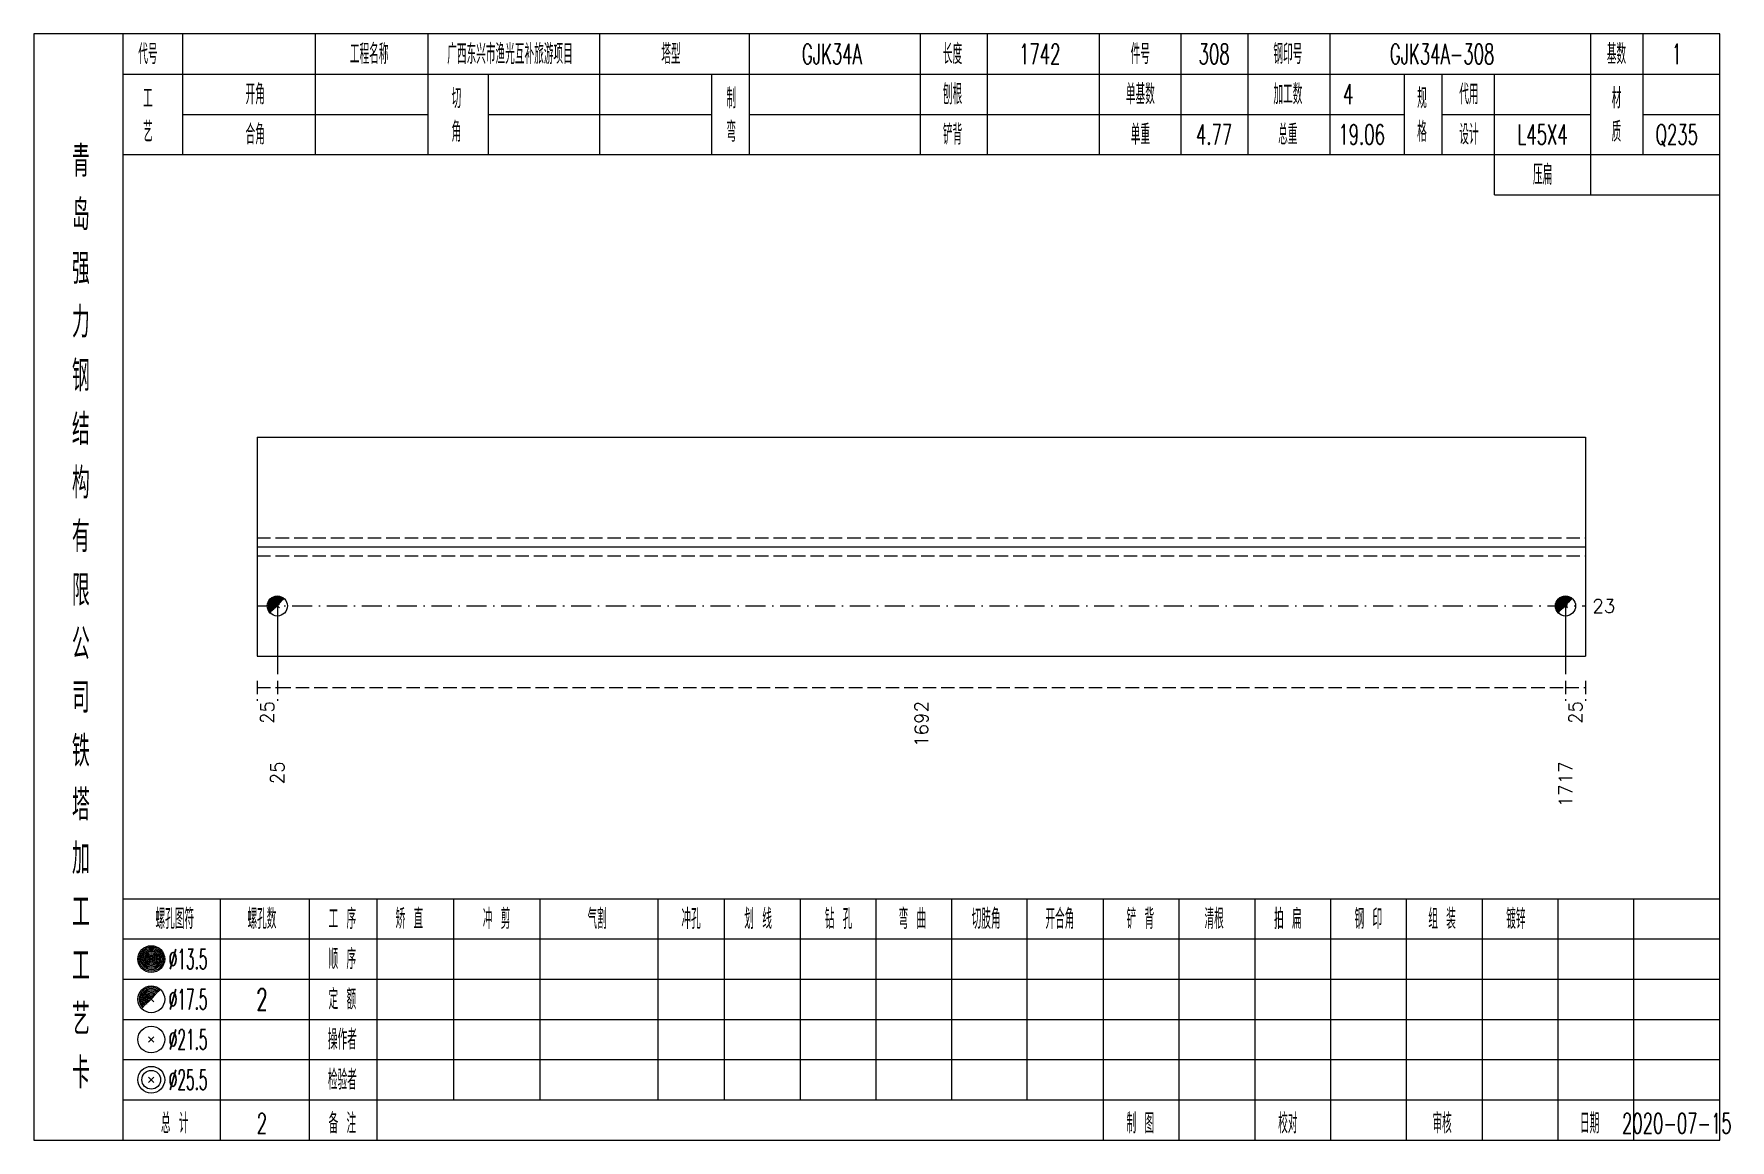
# Model space of a CAD drawing. Extents: x 0 to 2606, y -377 to 6479.
# Drawn here: x 261.4 to 514.3, y 5600 to 5765 of the extents above; entities that cross this region are included whole.
import ezdxf
from ezdxf.enums import TextEntityAlignment as Align

# ---------------------------------------------------------------- set-up
doc = ezdxf.new("R2010")
doc.units = 0
doc.header["$MEASUREMENT"] = 0
doc.linetypes.add('一点画线', pattern=[5.2, 3, -1, 0.2, -1])
doc.linetypes.add('虚线', pattern=[2.75, 2, -0.75])
doc.layers.get('0').update_dxf_attribs({"linetype": 'CONTINUOUS', "lineweight": 25})
doc.layers.add('1', color=7, linetype='CONTINUOUS', lineweight=25)
doc.layers.add('4', color=7, linetype='CONTINUOUS', lineweight=25)
doc.styles.get("Standard").update_dxf_attribs({"font": 'simplex.shx', "width": 0.7, "height": 3, "bigfont": 'gbhzfs.shx'})

msp = doc.modelspace()

# ---------------------------------------------------------------- texts
at = {"color": 7, "linetype": 'Continuous', "lineweight": 13}
msp.add_text('23', height=2, dxfattribs=at).set_placement((493.8, 5679.67), align=Align.MIDDLE_LEFT)
at = {"color": 8, "linetype": 'Continuous', "lineweight": 9}
for s, p in [('25', (296.2, 5665.5)), ('1692', (393.75, 5665.5)), ('25', (491.3, 5665.5))]:
    msp.add_text(s, height=2, rotation=90, dxfattribs=at).set_placement(p, align=Align.MIDDLE_RIGHT)
at = {"layer": '1', "color": 7, "linetype": 'Continuous', "lineweight": 13}
for s, p in [('25', (297.7, 5656.5)), ('1717', (489.8, 5656.5))]:
    msp.add_text(s, height=2, rotation=90, dxfattribs=at).set_placement(p, align=Align.MIDDLE_RIGHT)
at = {"layer": '4', "color": 1, "linetype": 'Continuous', "lineweight": 13}
for s, height, width, p in [('代号', 3, 0.6, (278.4, 5762)), ('工程名称', 3, 0.6, (311.4, 5762)), ('广西东兴市渔光互补旅游项目', 3, 0.6, (332.4, 5762)), ('塔型', 3, 0.6, (356.4, 5762)), ('GJK34A', 3, 0.6, (380.4, 5762)), ('长度', 3, 0.6, (398.4, 5762)), ('1742', 3, 0.6, (411.4, 5762)), ('件号', 3, 0.6, (426.4, 5762)), ('308', 3, 0.6, (437.4, 5762)), ('钢印号', 3, 0.6, (448.4, 5762)), ('GJK34A-308', 3, 0.6, (471.4, 5762)), ('基数', 3, 0.6, (497.4, 5762)), ('1', 3, 0.6, (506.4, 5762)), ('开角', 3, 0.6, (294.4, 5756)), ('切', 3, 0.6, (324.4, 5755.4)), ('制', 3, 0.6, (365.4, 5755.4)), ('刨根', 3, 0.6, (398.4, 5756)), ('单基数', 3, 0.6, (426.4, 5756)), ('加工数', 3, 0.6, (448.4, 5756)), ('4', 3, 0.6, (457.4, 5756)), ('规', 3, 0.6, (468.4, 5755.4)), ('代用', 3, 0.6, (475.4, 5756)), ('材', 3, 0.6, (497.4, 5755.4)), ('工', 3, 0.6, (278.4, 5755.4)), ('艺', 3, 0.6, (278.4, 5750.4)), ('角', 3, 0.6, (324.4, 5750.4)), ('弯', 3, 0.6, (365.4, 5750.4)), ('格', 3, 0.6, (468.4, 5750.4)), ('质', 3, 0.6, (497.4, 5750.4)), ('合角', 3, 0.6, (294.4, 5750)), ('铲背', 3, 0.6, (398.4, 5750)), ('单重', 3, 0.6, (426.4, 5750)), ('4.77', 3, 0.6, (437.4, 5750)), ('总重', 3, 0.6, (448.4, 5750)), ('19.06', 3, 0.6, (459.4, 5750)), ('设计', 3, 0.6, (475.4, 5750)), ('L45X4', 3, 0.6, (486.4, 5750)), ('Q235', 3, 0.6, (506.4, 5750)), ('青', 4.6, 0.8, (268.4, 5746)), ('压扁', 3, 0.6, (486.4, 5744)), ('岛', 4.6, 0.8, (268.4, 5738)), ('强', 4.6, 0.8, (268.4, 5730)), ('力', 4.6, 0.8, (268.4, 5722)), ('钢', 4.6, 0.8, (268.4, 5714)), ('结', 4.6, 0.8, (268.4, 5706)), ('构', 4.6, 0.8, (268.4, 5698)), ('有', 4.6, 0.8, (268.4, 5690)), ('限', 4.6, 0.8, (268.4, 5682)), ('公', 4.6, 0.8, (268.4, 5674)), ('司', 4.6, 0.8, (268.4, 5666)), ('铁', 4.6, 0.8, (268.4, 5658)), ('塔', 4.6, 0.8, (268.4, 5650)), ('加', 4.6, 0.8, (268.4, 5642)), ('工', 4.6, 0.8, (268.4, 5634)), ('螺孔图符', 3, 0.6, (282.4, 5633)), ('螺孔数', 3, 0.6, (295.4, 5633)), ('工 序', 3, 0.6, (307.4, 5633)), ('矫 直', 3, 0.6, (317.4, 5633)), ('冲 剪', 3, 0.6, (330.4, 5633)), ('气割', 3, 0.6, (345.4, 5633)), ('冲孔', 3, 0.6, (359.4, 5633)), ('划 线', 3, 0.6, (369.4, 5633)), ('钻 孔', 3, 0.6, (381.4, 5633)), ('弯 曲', 3, 0.6, (392.4, 5633)), ('切肢角', 3, 0.6, (403.4, 5633)), ('开合角', 3, 0.6, (414.4, 5633)), ('铲 背', 3, 0.6, (426.4, 5633)), ('清根', 3, 0.6, (437.4, 5633)), ('拍 扁', 3, 0.6, (448.4, 5633)), ('钢 印', 3, 0.6, (460.4, 5633)), ('组 装', 3, 0.6, (471.4, 5633)), ('镀锌', 3, 0.6, (482.4, 5633)), ('工', 4.6, 0.8, (268.4, 5626)), ('%%C13.5', 3, 0.5, (284.4, 5627)), ('顺 序', 3, 0.6, (307.4, 5627)), ('艺', 4.6, 0.8, (268.4, 5618)), ('%%C17.5', 3, 0.5, (284.4, 5621)), ('2', 3.2, 0.6, (295.4, 5621)), ('定 额', 3, 0.6, (307.4, 5621)), ('%%C21.5', 3, 0.5, (284.4, 5615)), ('操作者', 3, 0.6, (307.4, 5615)), ('卡', 4.6, 0.8, (268.4, 5610)), ('%%C25.5', 3, 0.5, (284.4, 5609)), ('检验者', 3, 0.6, (307.4, 5609)), ('总 计', 3, 0.6, (282.4, 5602.5)), ('2', 3, 0.6, (295.4, 5602.5)), ('备 注', 3, 0.6, (307.4, 5602.5)), ('制 图', 3, 0.6, (426.4, 5602.5)), ('校对', 3, 0.6, (448.4, 5602.5)), ('审核', 3, 0.6, (471.4, 5602.5)), ('日期', 3, 0.6, (493.4, 5602.5)), ('2020-07-15', 3, 0.6, (506.4, 5602.5))]:
    msp.add_text(s, height=height, dxfattribs=dict(at, width=width)).set_placement(p, align=Align.MIDDLE_CENTER)

# ---------------------------------------------------------------- linework, layer by layer
at = {"color": 7, "linetype": 'Continuous', "lineweight": 18}
for p, q in [((294.7, 5704.83), (294.7, 5672.17)), ((294.7, 5704.83), (492.8, 5704.83)), ((492.8, 5704.83), (492.8, 5672.17)), ((294.7, 5688.5), (492.8, 5688.5))]:
    msp.add_line(p, q, dxfattribs=at)
at = {"color": 1, "linetype": '虚线', "lineweight": 18}
for p, q in [((294.7, 5689.83), (492.8, 5689.83)), ((294.7, 5687.17), (492.8, 5687.17))]:
    msp.add_line(p, q, dxfattribs=at)
at = {"color": 3, "linetype": '一点画线', "lineweight": 13}
msp.add_line((294.7, 5679.67), (492.8, 5679.67), dxfattribs=at)
at = {"color": 7, "linetype": 'Continuous', "lineweight": 13}
for p, q in [((297.7, 5679.67), (297.7, 5669.5)), ((489.8, 5679.67), (489.8, 5669.5))]:
    msp.add_line(p, q, dxfattribs=at)
at = {"color": 8, "linetype": '虚线', "lineweight": 9}
for p, q in [((294.7, 5668.5), (294.7, 5665.5)), ((294.7, 5667.5), (297.7, 5667.5)), ((297.7, 5668.5), (297.7, 5665.5)), ((297.7, 5668.5), (297.7, 5665.5)), ((297.7, 5667.5), (489.8, 5667.5)), ((489.8, 5668.5), (489.8, 5665.5)), ((489.8, 5668.5), (489.8, 5665.5)), ((489.8, 5667.5), (492.8, 5667.5)), ((492.8, 5668.5), (492.8, 5665.5))]:
    msp.add_line(p, q, dxfattribs=at)
at = {"layer": '1', "color": 7, "linetype": 'Continuous', "lineweight": 0}
for p, q in [((297.4, 5679.37), (298, 5679.97)), ((297.4, 5679.97), (298, 5679.37)), ((489.5, 5679.37), (490.1, 5679.97)), ((489.5, 5679.97), (490.1, 5679.37))]:
    msp.add_line(p, q, dxfattribs=at)
at = {"layer": '1', "color": 7, "linetype": 'Continuous', "lineweight": 18}
msp.add_line((294.7, 5672.17), (492.8, 5672.17), dxfattribs=at)
at = {"layer": '1', "color": 7, "linetype": 'Continuous', "lineweight": 13}
for centre in [(297.7, 5679.67), (489.8, 5679.67)]:
    msp.add_circle(centre, 1.5, dxfattribs=at)
for centre, radius in [((297.7, 5679.67), 1.35), ((297.7, 5679.67), 1.2), ((297.7, 5679.67), 1.05), ((297.7, 5679.67), 0.9), ((297.7, 5679.67), 0.75), ((297.7, 5679.67), 0.6), ((297.7, 5679.67), 0.45), ((297.7, 5679.67), 0.3), ((297.7, 5679.67), 0.15), ((489.8, 5679.67), 1.35), ((489.8, 5679.67), 1.2), ((489.8, 5679.67), 1.05), ((489.8, 5679.67), 0.9), ((489.8, 5679.67), 0.75), ((489.8, 5679.67), 0.6), ((489.8, 5679.67), 0.45), ((489.8, 5679.67), 0.3), ((489.8, 5679.67), 0.15)]:
    msp.add_arc(centre, radius, 45, 225, dxfattribs=at)
at = {"layer": '4', "color": 1, "linetype": 'Continuous', "lineweight": 18}
for p, q in [((274.7, 5600), (274.7, 5765)), ((283.6, 5747), (283.6, 5765)), ((303.4, 5747), (303.4, 5765)), ((320.2, 5747), (320.2, 5765)), ((345.8, 5747), (345.8, 5765)), ((368.1, 5747), (368.1, 5765)), ((393.6, 5747), (393.6, 5765)), ((403.6, 5747), (403.6, 5765)), ((420.3, 5747), (420.3, 5765)), ((432.5, 5747), (432.5, 5765)), ((442.5, 5747), (442.5, 5765)), ((454.7, 5747), (454.7, 5765)), ((493.6, 5741), (493.6, 5765)), ((501.4, 5747), (501.4, 5765)), ((274.7, 5759), (512.8, 5759)), ((329.2, 5747), (329.2, 5759)), ((362.5, 5747), (362.5, 5759)), ((465.8, 5747), (465.8, 5759)), ((471.4, 5747), (471.4, 5759)), ((479.2, 5741), (479.2, 5759)), ((283.6, 5753), (320.2, 5753)), ((329.2, 5753), (362.5, 5753)), ((368.1, 5753), (465.8, 5753)), ((471.4, 5753), (493.6, 5753)), ((501.4, 5753), (512.8, 5753)), ((274.7, 5747), (512.8, 5747)), ((479.2, 5741), (512.8, 5741)), ((274.7, 5636), (512.8, 5636)), ((289.2, 5600), (289.2, 5636)), ((302.5, 5600), (302.5, 5636)), ((312.6, 5600), (312.6, 5636)), ((324, 5606), (324, 5636)), ((336.9, 5606), (336.9, 5636)), ((354.5, 5606), (354.5, 5636)), ((364.4, 5606), (364.4, 5636)), ((375.7, 5606), (375.7, 5636)), ((387, 5606), (387, 5636)), ((398.3, 5606), (398.3, 5636)), ((409.5, 5606), (409.5, 5636)), ((420.9, 5606), (420.9, 5636)), ((432.2, 5606), (432.2, 5636)), ((443.5, 5606), (443.5, 5636)), ((454.8, 5606), (454.8, 5636)), ((466.1, 5606), (466.1, 5636)), ((477.4, 5606), (477.4, 5636)), ((488.7, 5606), (488.7, 5636)), ((500, 5606), (500, 5636)), ((274.7, 5630), (512.8, 5630)), ((274.7, 5624), (512.8, 5624)), ((274.7, 5618), (512.8, 5618)), ((274.7, 5612), (512.8, 5612)), ((274.7, 5606), (512.8, 5606)), ((420.9, 5600), (420.9, 5606)), ((432.2, 5600), (432.2, 5606)), ((443.5, 5600), (443.5, 5606)), ((454.8, 5600), (454.8, 5606)), ((466.1, 5600), (466.1, 5606)), ((477.4, 5600), (477.4, 5606)), ((488.7, 5600), (488.7, 5606)), ((500, 5600), (500, 5606))]:
    msp.add_line(p, q, dxfattribs=at)
at = {"layer": '4', "color": 7, "linetype": 'Continuous', "lineweight": 13}
for p, q in [((278.7, 5626.8), (279.1, 5627.2)), ((279.1, 5626.8), (278.7, 5627.2)), ((278.5, 5614.6), (279.3, 5615.4)), ((279.3, 5614.6), (278.5, 5615.4)), ((278.5, 5608.6), (279.3, 5609.4)), ((279.3, 5608.6), (278.5, 5609.4))]:
    msp.add_line(p, q, dxfattribs=at)
at = {"layer": '4', "color": 7, "linetype": 'Continuous', "lineweight": 0}
for p, q in [((278.5, 5620.6), (279.3, 5621.4)), ((278.5, 5621.4), (279.3, 5620.6))]:
    msp.add_line(p, q, dxfattribs=at)
at = {"layer": '4', "color": 1, "linetype": 'Continuous', "lineweight": 18}
msp.add_lwpolyline([(261.4, 5765), (261.4, 5600), (512.8, 5600), (512.8, 5765)], close=True, dxfattribs=at)
at = {"layer": '4', "color": 7, "linetype": 'Continuous', "lineweight": 13}
for centre, radius in [((278.9, 5627), 2), ((278.9, 5627), 1.8), ((278.9, 5627), 1.6), ((278.9, 5627), 1.4), ((278.9, 5627), 1.2), ((278.9, 5627), 1), ((278.9, 5627), 0.8), ((278.9, 5627), 0.6), ((278.9, 5627), 0.4), ((278.9, 5627), 0.2), ((278.9, 5621), 2), ((278.9, 5615), 2), ((278.9, 5609), 2), ((278.9, 5609), 1.4)]:
    msp.add_circle(centre, radius, dxfattribs=at)
for radius in [1.8, 1.6, 1.4, 1.2, 1, 0.8, 0.6, 0.4, 0.2]:
    msp.add_arc((278.9, 5621), radius, 45, 225, dxfattribs=at)

msp.set_redraw_order([(e.dxf.handle, doc.entitydb.next_handle()) for e in msp.query("TEXT MTEXT ATTDEF DIMENSION ARC_DIMENSION")])  # texts and dimensions are drawn at this point

doc.saveas('drawing.dxf')
